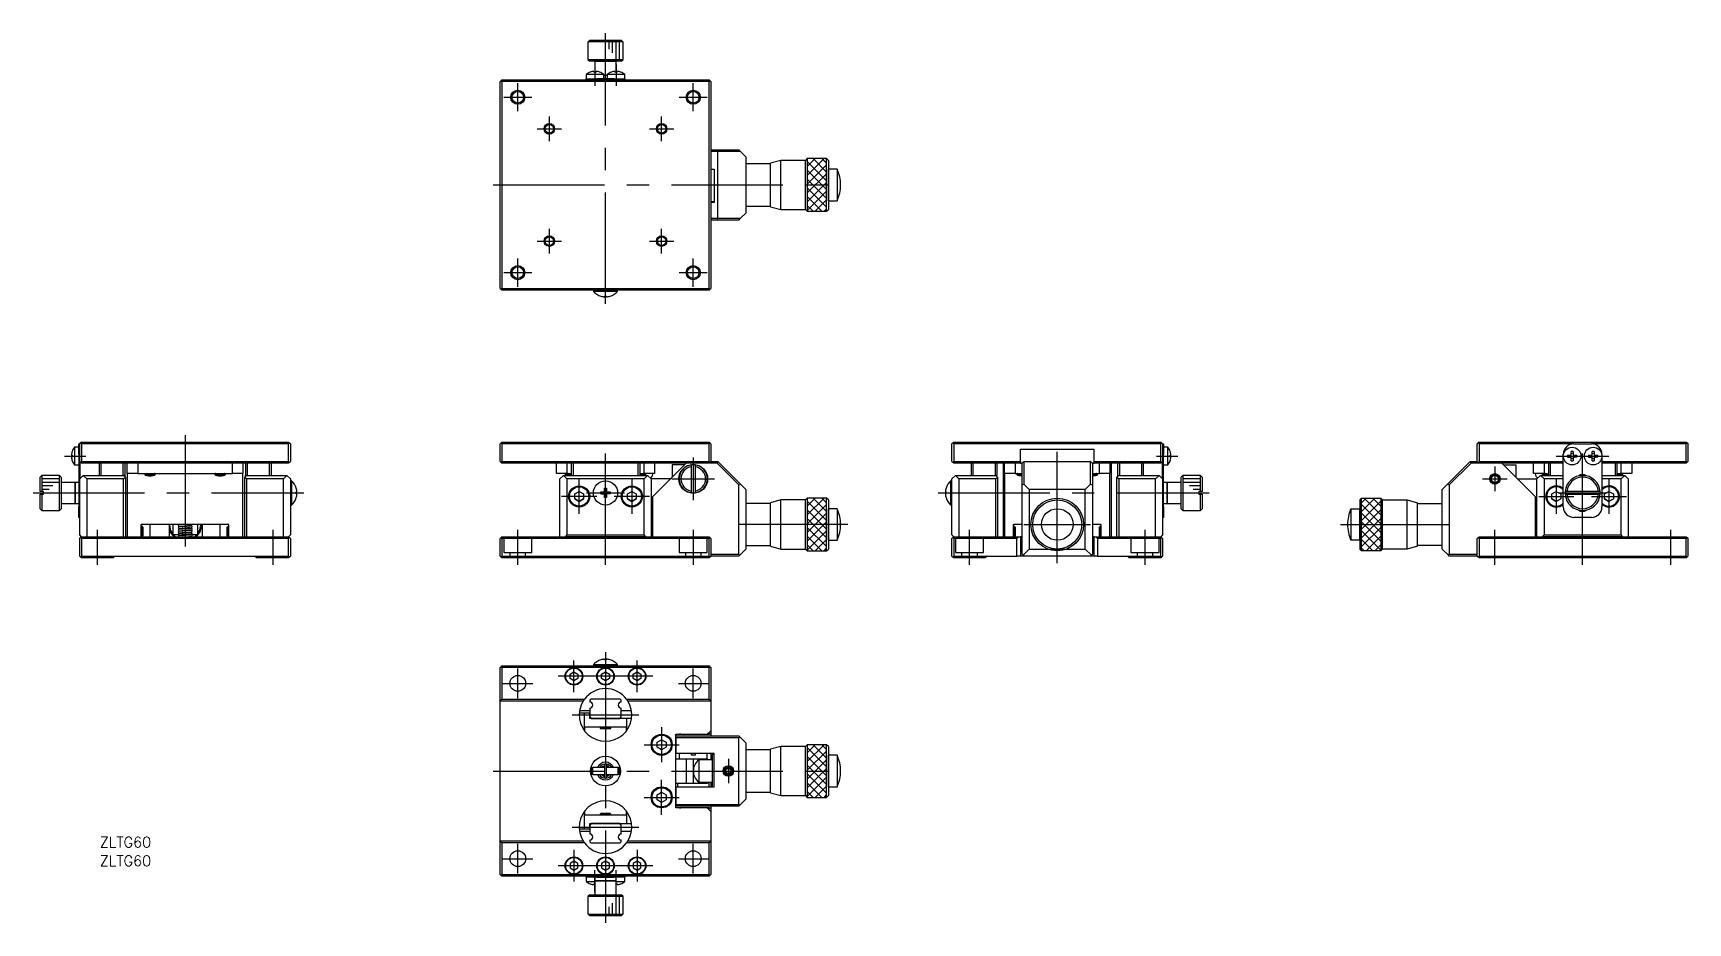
# Model space of a CAD drawing. Extents: x -163 to 308, y -123 to 131.
import ezdxf

# ---------------------------------------------------------------- set-up
doc = ezdxf.new("R2010")
doc.units = 0
doc.linetypes.add('CENTER', pattern=[50.8, 31.75, -6.35, 6.35, -6.35])
doc.linetypes.add('DASHED', pattern=[19.05, 12.7, -6.35])
doc.layers.get('0').update_dxf_attribs({"linetype": 'CONTINUOUS'})
doc.layers.add('CENTER', color=1, linetype='CENTER')
doc.styles.get("Standard").update_dxf_attribs({"font": 'txt.shx', "height": 3, "bigfont": 'bigfont.shx'})

msp = doc.modelspace()

# ---------------------------------------------------------------- texts
at = {"color": 7, "linetype": 'CONTINUOUS'}
for p in [(-144.11, -101.05), (-144.11, -106.4)]:
    msp.add_text('ZLTG60', height=3, dxfattribs=at).set_placement(p)

# ---------------------------------------------------------------- linework, layer by layer
at = {"color": 7, "linetype": 'CONTINUOUS'}
for p, q in [((-5, 128.09), (-4.98, 128.09)), ((-5, 128.09), (-5, 123.59)), ((-4.98, 128.59), (-4.48, 129.09)), ((4.98, 128.59), (-4.98, 128.59)), ((-4.98, 128.09), (-4.98, 128.59)), ((-4.48, 129.09), (4.48, 129.09)), ((1, 126.5), (1, 128.59)), ((2, 125.5), (2, 128.59)), ((3, 123.59), (3, 128.59)), ((4, 123.59), (4, 128.5)), ((4.48, 129.09), (4.98, 128.59)), ((4.98, 128.59), (4.98, 128.09)), ((4.98, 128.09), (5, 128.09)), ((5, 123.59), (5, 128.09)), ((-5, 123.59), (5, 123.59)), ((-5, 123.59), (-4.5, 123.09)), ((4.5, 123.09), (-4.5, 123.09)), ((-3, 123.09), (-4.5, 123.09)), ((-3, 123.09), (-3, 119.96)), ((3, 123.09), (-3, 123.09)), ((-3, 123.09), (3, 123.09)), ((3, 119.96), (3, 123.09)), ((4.5, 123.09), (3, 123.09)), ((4.5, 123.09), (5, 123.59)), ((-0.5, 119.32), (-5.5, 119.32)), ((-5.5, 119.32), (-5.5, 118.09)), ((-5.5, 118.09), (-2.5, 118.09)), ((-5.5, 117.79), (-5.5, 118.09)), ((-4.32, 119.96), (-4.35, 119.96)), ((-4.32, 119.96), (-4.35, 119.96)), ((-3.3, 119.96), (-3.3, 120.17)), ((-2.7, 119.96), (-3.3, 119.96)), ((-2.7, 120.17), (-2.7, 119.96)), ((2.5, 118.09), (-2.5, 118.09)), ((-1.65, 119.96), (-1.68, 119.96)), ((-1.65, 119.96), (-1.68, 119.96)), ((-0.5, 118.09), (-0.5, 119.32)), ((-0.5, 119.09), (0.5, 119.09)), ((0.5, 119.09), (-0.5, 119.09)), ((5.5, 119.32), (0.5, 119.32)), ((0.5, 119.32), (0.5, 118.09)), ((1.68, 119.96), (1.65, 119.96)), ((1.68, 119.96), (1.65, 119.96)), ((2.5, 118.09), (5.5, 118.09)), ((2.7, 119.96), (2.7, 120.17)), ((3.3, 119.96), (2.7, 119.96)), ((3.3, 120.17), (3.3, 119.96)), ((4.35, 119.96), (4.32, 119.96)), ((4.35, 119.96), (4.32, 119.96)), ((5.5, 118.09), (5.5, 119.32)), ((5.5, 118.09), (5.5, 117.79)), ((-29.75, 117.54), (-30, 117.29)), ((-30, 58.29), (-30, 117.29)), ((-29.5, 117.79), (-29.75, 117.54)), ((-29.5, 117.29), (-29.75, 117.54)), ((-29.5, 117.79), (-2.5, 117.79)), ((-29.5, 117.29), (-29.5, 58.29)), ((29.5, 117.29), (-29.5, 117.29)), ((2.5, 117.79), (-2.5, 117.79)), ((-2.5, 117.79), (2.5, 117.79)), ((2.5, 117.79), (29.5, 117.79)), ((29.75, 117.54), (29.5, 117.79)), ((29.5, 117.29), (29.75, 117.54)), ((29.5, 58.29), (29.5, 117.29)), ((30, 117.29), (29.75, 117.54)), ((30, 117.29), (30, 58.29)), ((30, 97.79), (31.79, 97.79)), ((32, 97.29), (30, 97.29)), ((31.79, 97.79), (38, 97.79)), ((32, 97.29), (31.79, 97.79)), ((32, 78.29), (32, 97.29)), ((38.5, 97.29), (32, 97.29)), ((38.5, 97.29), (38, 97.79)), ((40, 95.79), (38.5, 97.29)), ((40, 95.79), (40, 79.79)), ((50, 94.79), (47, 93.99)), ((50, 80.79), (50, 94.79)), ((57, 94.79), (50, 94.79)), ((57.5, 95.29), (57, 94.79)), ((57, 80.79), (57, 94.79)), ((57.5, 95.29), (57.5, 80.29)), ((63, 95.29), (57.5, 95.29)), ((57.5, 90.51), (62.28, 95.29)), ((57.5, 93.01), (59.78, 95.29)), ((57.5, 94.47), (63, 88.97)), ((59.18, 95.29), (63, 91.47)), ((61.68, 95.29), (63, 93.97)), ((63, 80.29), (63, 95.29)), ((63.5, 94.79), (63, 95.29)), ((63.5, 94.79), (63.5, 80.79)), ((63.5, 94.79), (63.5, 92.29)), ((30, 92.29), (31, 92.29)), ((31, 92.29), (31, 82.79)), ((47, 93.79), (40, 93.79)), ((47, 81.59), (47, 93.99)), ((57.5, 88.01), (63, 93.51)), ((57.5, 91.97), (63, 86.47)), ((57.5, 85.51), (63, 91.01)), ((63.5, 92.29), (63.5, 83.29)), ((63.5, 83.29), (63.5, 92.29)), ((66, 92.29), (63.5, 92.29)), ((66, 92.29), (66, 87.79)), ((57.5, 89.47), (63, 83.97)), ((57.5, 83.01), (63, 88.51)), ((57.5, 86.97), (63, 81.47)), ((57.5, 80.51), (63, 86.01)), ((66, 87.79), (66, 83.29)), ((30, 83.04), (31, 83.04)), ((31, 82.79), (30, 82.79)), ((40, 81.79), (47, 81.79)), ((47, 81.59), (50, 80.79)), ((50, 80.79), (57, 80.79)), ((57, 80.79), (57.5, 80.29)), ((57.5, 84.47), (61.68, 80.29)), ((57.5, 81.97), (59.18, 80.29)), ((57.5, 80.29), (63, 80.29)), ((59.78, 80.29), (63, 83.51)), ((62.28, 80.29), (63, 81.01)), ((63, 80.29), (63.5, 80.79)), ((63.5, 83.29), (63.5, 80.79)), ((63.5, 83.29), (66, 83.29)), ((30, 78.29), (32, 78.29)), ((31.79, 77.79), (30, 77.79)), ((31.79, 77.79), (32, 78.29)), ((38, 77.79), (31.79, 77.79)), ((32, 78.29), (38.5, 78.29)), ((38, 77.79), (38.5, 78.29)), ((38.5, 78.29), (40, 79.79)), ((-30, 58.29), (-29.75, 58.04)), ((-29.5, 58.29), (-29.75, 58.04)), ((-29.75, 58.04), (-29.5, 57.79)), ((-29.5, 58.29), (29.5, 58.29)), ((29.5, 57.79), (-29.5, 57.79)), ((-3.45, 57.79), (-3.45, 57.45)), ((3.45, 57.45), (-3.45, 57.45)), ((3.45, 57.45), (3.45, 57.79)), ((29.75, 58.04), (29.5, 58.29)), ((29.5, 57.79), (29.75, 58.04)), ((29.75, 58.04), (30, 58.29)), ((-1.35, 56.1), (-1.35, 56.1)), ((-0.26, 56.1), (0.26, 56.1)), ((-0.26, 55.91), (-0.26, 56.1)), ((0.26, 56.1), (0.26, 55.91)), ((1.35, 56.1), (1.35, 56.1)), ((-149.79, 14), (-149.54, 14.25)), ((-149.29, 14.5), (-149.54, 14.25)), ((-149.54, 14.25), (-149.29, 14)), ((-149.29, 14.5), (-90.29, 14.5)), ((-90.29, 14.5), (-90.04, 14.25)), ((-90.29, 14), (-90.04, 14.25)), ((-90.04, 14.25), (-89.79, 14)), ((-30, 14), (-29.75, 14.25)), ((-29.5, 14.5), (-29.75, 14.25)), ((-29.75, 14.25), (-29.5, 14)), ((-29.5, 14.5), (29.5, 14.5)), ((29.75, 14.25), (29.5, 14.5)), ((29.5, 14), (29.75, 14.25)), ((29.75, 14.25), (30, 14)), ((98.71, 14), (98.96, 14.25)), ((98.96, 14.25), (99.21, 14.5)), ((98.96, 14.25), (99.21, 14)), ((99.21, 14.5), (158.21, 14.5)), ((158.21, 14.5), (158.46, 14.25)), ((158.21, 14), (158.46, 14.25)), ((158.46, 14.25), (158.71, 14)), ((248.4, 14), (248.65, 14.25)), ((248.9, 14.5), (248.65, 14.25)), ((248.65, 14.25), (248.9, 14)), ((248.9, 14.5), (307.9, 14.5)), ((307.9, 14.5), (308.15, 14.25)), ((307.9, 14), (308.15, 14.25)), ((308.15, 14.25), (308.4, 14)), ((-152.17, 10.8), (-151.96, 10.8)), ((-151.96, 10.2), (-152.17, 10.2)), ((-151.96, 11.85), (-151.96, 11.82)), ((-151.96, 10.8), (-151.96, 10.2)), ((-150.09, 13), (-151.32, 13)), ((-151.32, 13), (-151.32, 8)), ((-150.09, 11), (-150.09, 14)), ((-150.09, 14), (-149.79, 14)), ((-150.09, 11), (-150.09, 10.5)), ((-150.09, 11), (-150.09, 10.5)), ((-150.09, 10.5), (-150.09, -4)), ((-149.79, 9), (-149.79, 14)), ((-90.29, 14), (-149.29, 14)), ((-149.29, 14), (-149.29, 9)), ((-90.29, 9), (-90.29, 14)), ((-89.79, 14), (-89.79, 9)), ((-30, 9), (-30, 14)), ((29.5, 14), (-29.5, 14)), ((-29.5, 14), (-29.5, 9)), ((29.5, 9), (29.5, 14)), ((30, 14), (30, 9)), ((98.71, 9), (98.71, 14)), ((158.21, 14), (99.21, 14)), ((99.21, 14), (99.21, 9)), ((118.21, 12.5), (139.21, 12.5)), ((118.21, 9), (118.21, 12.5)), ((139.21, 9), (139.21, 12.5)), ((158.21, 9), (158.21, 14)), ((158.71, 14), (158.71, 9)), ((158.71, 14), (159.01, 14)), ((159.01, 14), (159.01, 11)), ((160.23, 13), (159.01, 13)), ((159.01, 10.5), (159.01, 11)), ((159.01, 10.5), (159.01, 11)), ((159.01, -4), (159.01, 10.5)), ((160.23, 10.5), (160.23, 13)), ((160.23, 8), (160.23, 10.5)), ((160.87, 11.82), (160.87, 11.85)), ((160.87, 10.8), (161.08, 10.8)), ((160.87, 10.2), (160.87, 10.8)), ((161.08, 10.2), (160.87, 10.2)), ((248.4, 9), (248.4, 14)), ((275.9, 14), (248.9, 14)), ((248.9, 14), (248.9, 9)), ((272.9, 10.5), (272.9, 11)), ((272.9, -4), (272.9, 10.5)), ((274.08, 10.8), (275.1, 10.8)), ((275.1, 10.2), (274.08, 10.2)), ((274.08, 10.2), (274.75, 10.2)), ((274.75, 10.2), (275.1, 10.2)), ((275.1, 10.8), (275.1, 11.82)), ((275.1, 9.18), (275.1, 10.2)), ((275.7, 11.82), (275.7, 10.8)), ((275.7, 10.8), (276.71, 10.8)), ((275.7, 10.2), (275.7, 9.18)), ((276.71, 10.2), (275.7, 10.2)), ((275.7, 10.2), (276.04, 10.2)), ((275.9, 14), (280.9, 14)), ((276.71, 10.2), (276.04, 10.2)), ((280.08, 10.8), (281.1, 10.8)), ((281.1, 10.2), (280.08, 10.2)), ((280.08, 10.2), (280.75, 10.2)), ((280.75, 10.2), (281.1, 10.2)), ((307.9, 14), (280.9, 14)), ((281.1, 10.8), (281.1, 11.82)), ((281.1, 9.18), (281.1, 10.2)), ((281.7, 11.82), (281.7, 10.8)), ((281.7, 10.8), (282.71, 10.8)), ((281.7, 10.2), (281.7, 9.18)), ((281.7, 10.2), (282.04, 10.2)), ((282.71, 10.2), (281.7, 10.2)), ((282.71, 10.2), (282.04, 10.2)), ((283.9, 11), (283.9, 10.5)), ((283.9, 10.5), (283.9, -4)), ((307.9, 9), (307.9, 14)), ((308.4, 14), (308.4, 9)), ((-160.59, 5), (-161.09, 4.5)), ((-155.59, 5), (-160.59, 5)), ((-160.59, 5), (-160.59, 0.4)), ((-155.09, 4.5), (-155.59, 5)), ((-155.59, 0), (-155.59, 5)), ((-151.96, 9.18), (-151.96, 9.15)), ((-151.32, 8), (-150.09, 8)), ((-149.79, 9), (-149.79, 4)), ((-149.79, 9), (-149.54, 8.75)), ((-149.79, 4), (-148.79, 5)), ((-149.54, 8.75), (-149.29, 9)), ((-149.29, 8.5), (-149.54, 8.75)), ((-149.29, 9), (-90.29, 9)), ((-146.79, 8.5), (-149.29, 8.5)), ((-148.79, 5), (-137.29, 5)), ((-147.79, 4), (-148.79, 5)), ((-142.79, 8.5), (-146.79, 8.5)), ((-144.29, 8.5), (-144.29, 5)), ((-143.79, 8.5), (-143.79, 5)), ((-131.29, 8.5), (-142.79, 8.5)), ((-137.49, 8.5), (-137.49, 5)), ((-136.79, 4.5), (-137.29, 5)), ((-136.99, 4.95), (-137.24, 4.95)), ((-136.99, 8.5), (-136.99, 4.95)), ((-136.99, 4.95), (-136.99, 4.7)), ((-136.29, 5.5), (-136.29, 8.5)), ((-136.29, 5.5), (-136.29, 0.5)), ((-133.29, 5.5), (-136.29, 5.5)), ((-133.29, 8.5), (-133.29, 5.5)), ((-133.29, 5.5), (-106.29, 5.5)), ((-128.29, 8.5), (-131.29, 8.5)), ((-131.29, 5.4), (-131.29, 5.25)), ((-131.29, 5.25), (-131.04, 5)), ((-131.29, 5.25), (-131.18, 5.25)), ((-131.18, 5.25), (-128.4, 5.25)), ((-129.79, 5), (-131.04, 5)), ((-128.54, 5), (-129.79, 5)), ((-128.54, 5), (-128.29, 5.25)), ((-128.4, 5.25), (-128.29, 5.25)), ((-111.29, 8.5), (-128.29, 8.5)), ((-128.29, 5.25), (-128.29, 5.4)), ((-108.29, 8.5), (-111.29, 8.5)), ((-111.29, 5.4), (-111.29, 5.25)), ((-111.29, 5.25), (-111.04, 5)), ((-111.29, 5.25), (-111.18, 5.25)), ((-111.18, 5.25), (-108.4, 5.25)), ((-109.79, 5), (-111.04, 5)), ((-108.54, 5), (-109.79, 5)), ((-108.54, 5), (-108.29, 5.25)), ((-108.4, 5.25), (-108.29, 5.25)), ((-96.79, 8.5), (-108.29, 8.5)), ((-108.29, 5.25), (-108.29, 5.4)), ((-106.29, 5.5), (-106.29, 8.5)), ((-103.29, 5.5), (-106.29, 5.5)), ((-103.29, 8.5), (-103.29, 5.5)), ((-103.29, 0.5), (-103.29, 5.5)), ((-102.29, 5), (-102.79, 4.5)), ((-102.59, 8.5), (-102.59, 4.95)), ((-102.59, 4.7), (-102.59, 4.95)), ((-102.59, 4.95), (-102.34, 4.95)), ((-102.29, 5), (-90.79, 5)), ((-102.1, 8.5), (-102.1, 5)), ((-92.79, 8.5), (-96.79, 8.5)), ((-95.79, 8.5), (-95.79, 5)), ((-95.29, 8.5), (-95.29, 5)), ((-90.29, 8.5), (-92.79, 8.5)), ((-90.79, 5), (-91.79, 4)), ((-90.79, 5), (-89.79, 4)), ((-90.29, 9), (-90.04, 8.75)), ((-90.04, 8.75), (-90.29, 8.5)), ((-90.04, 8.75), (-89.79, 9)), ((-30, 9), (-29.75, 8.75)), ((-29.75, 8.75), (-29.5, 9)), ((-29.75, 8.75), (-29.5, 8.5)), ((-29.5, 9), (29.5, 9)), ((-27, 8.5), (-29.5, 8.5)), ((-23, 8.5), (-27, 8.5)), ((23, 8.5), (-23, 8.5)), ((-14, 5.5), (-14, 8.5)), ((-11, 5.5), (-14, 5.5)), ((-12, 5), (-13, 4)), ((-12, 5), (-11, 4)), ((-12, 5), (-11.25, 5)), ((-11.5, 5.5), (-11.5, 5.25)), ((-11.5, 5.25), (-11.25, 5)), ((-11.5, 5.25), (-9.75, 5.25)), ((-11.25, 5), (-8.75, 5)), ((-11, 8.5), (-11, 5.5)), ((-9.75, 8.5), (-9.75, 5)), ((-9.25, 8.5), (-9.25, 5)), ((-8.75, 5), (8.75, 5)), ((8.75, 5), (11.25, 5)), ((9.25, 8.5), (9.25, 5)), ((9.75, 8.5), (9.75, 5)), ((9.75, 5.25), (11.5, 5.25)), ((11, 5.5), (11, 8.5)), ((14, 5.5), (11, 5.5)), ((11, 4), (12, 5)), ((11.25, 5), (11.5, 5.25)), ((11.25, 5), (12, 5)), ((11.5, 5.25), (11.5, 5.5)), ((13, 4), (12, 5)), ((23, 8.5), (13.5, -1)), ((14, 8.5), (14, 5.5)), ((19, 8), (19, 4.5)), ((22.5, 8), (19, 8)), ((27, 8.5), (23, 8.5)), ((24.5, 7.46), (24.5, 7.97)), ((24.5, 0.54), (24.5, 7.46)), ((25.5, 7.97), (25.5, 7.46)), ((25.5, 7.46), (25.5, 0.54)), ((29.5, 8.5), (27, 8.5)), ((29.5, 9), (29.75, 8.75)), ((29.75, 8.75), (29.5, 8.5)), ((31.79, 8.5), (29.5, 8.5)), ((29.75, 8.75), (30, 9)), ((30, 9), (32, 9)), ((31.79, 8.5), (32, 9)), ((38, 2.29), (31.79, 8.5)), ((32, 9), (38.5, 2.5)), ((98.71, 9), (98.96, 8.75)), ((98.71, 4), (99.71, 5)), ((98.96, 8.75), (99.21, 9)), ((98.96, 8.75), (99.21, 8.5)), ((99.21, 9), (118.21, 9)), ((101.71, 8.5), (99.21, 8.5)), ((99.71, 5), (111.21, 5)), ((100.71, 4), (99.71, 5)), ((105.71, 8.5), (101.71, 8.5)), ((104.21, 8.5), (104.21, 5)), ((104.7, 8.5), (104.7, 5)), ((118.21, 8.5), (105.71, 8.5)), ((111.01, 8.5), (111.01, 5)), ((111.71, 4.5), (111.21, 5)), ((111.26, 4.95), (111.51, 4.95)), ((111.51, 8.5), (111.51, 4.95)), ((111.51, 4.7), (111.51, 4.95)), ((113.28, 8.5), (113.28, -12.5)), ((113.71, 5.5), (113.71, 8.5)), ((113.71, 5.5), (113.71, 0.5)), ((116.71, 5.5), (113.71, 5.5)), ((116.71, 8.5), (116.71, 5.5)), ((116.71, 5.5), (118.71, 5.5)), ((117.21, 5.4), (117.21, 5.25)), ((117.21, 5.25), (117.46, 5)), ((117.21, 5.25), (117.31, 5.25)), ((117.31, 5.25), (118.71, 5.25)), ((118.71, 5), (117.46, 5)), ((117.78, 5), (118.71, 4.83)), ((118.21, 9), (118.21, 8.5)), ((118.21, 8.5), (118.71, 8.5)), ((118.71, 8.5), (119.21, 9)), ((118.71, 2.29), (118.71, 8.5)), ((119.21, 9), (138.21, 9)), ((119.21, 9), (119.21, 2.5)), ((138.21, 2.5), (138.21, 9)), ((138.21, 9), (138.71, 8.5)), ((138.71, 8.5), (138.71, 2.29)), ((138.71, 8.5), (139.21, 8.5)), ((138.71, 5.5), (140.71, 5.5)), ((138.71, 5.25), (140.1, 5.25)), ((139.96, 5), (138.71, 5)), ((138.71, 4.83), (139.4, 4.93)), ((139.21, 9), (158.21, 9)), ((139.21, 8.5), (139.21, 9)), ((151.71, 8.5), (139.21, 8.5)), ((139.4, 4.93), (139.63, 5)), ((139.96, 5), (140.21, 5.25)), ((140.1, 5.25), (140.21, 5.25)), ((140.21, 5.25), (140.21, 5.4)), ((140.71, 5.5), (140.71, 8.5)), ((143.71, 5.5), (140.71, 5.5)), ((143.71, 8.5), (143.71, 5.5)), ((143.71, 0.5), (143.71, 5.5)), ((144.13, -12.5), (144.13, 8.5)), ((146.21, 5), (145.71, 4.5)), ((145.91, 8.5), (145.91, 4.95)), ((146.16, 4.95), (145.91, 4.95)), ((145.91, 4.95), (145.91, 4.7)), ((146.21, 5), (157.71, 5)), ((146.4, 8.5), (146.4, 5)), ((155.71, 8.5), (151.71, 8.5)), ((152.71, 8.5), (152.71, 5)), ((153.21, 8.5), (153.21, 5)), ((158.21, 8.5), (155.71, 8.5)), ((157.71, 5), (156.71, 4)), ((157.71, 5), (158.71, 4)), ((158.21, 9), (158.46, 8.75)), ((158.46, 8.75), (158.21, 8.5)), ((158.46, 8.75), (158.71, 9)), ((158.71, 4), (158.71, 9)), ((159.01, 8), (160.23, 8)), ((160.87, 9.15), (160.87, 9.18)), ((164.51, 5), (164.01, 4.5)), ((164.51, 5), (164.51, -5)), ((169.51, 5), (164.51, 5)), ((170.01, 4.5), (169.51, 5)), ((169.51, 0.4), (169.51, 5)), ((239.9, 2.5), (246.4, 9)), ((246.6, 8.5), (240.4, 2.29)), ((246.4, 9), (246.6, 8.5)), ((246.4, 9), (248.4, 9)), ((248.9, 8.5), (246.6, 8.5)), ((248.4, 9), (248.65, 8.75)), ((248.65, 8.75), (248.9, 9)), ((248.65, 8.75), (248.9, 8.5)), ((248.9, 9), (272.9, 9)), ((251.4, 8.5), (248.9, 8.5)), ((255.4, 8.5), (251.4, 8.5)), ((272.9, 8.5), (255.4, 8.5)), ((264.9, -1), (255.4, 8.5)), ((255.9, 8), (259.4, 8)), ((259.4, 8), (259.4, 4.5)), ((264.4, 5.5), (264.4, 8.5)), ((267.4, 5.5), (264.4, 5.5)), ((266.4, 5), (265.4, 4)), ((266.4, 5), (267.15, 5)), ((266.4, 5), (267.4, 4)), ((266.9, 5.5), (266.9, 5.25)), ((266.9, 5.25), (267.15, 5)), ((266.9, 5.25), (268.65, 5.25)), ((267.15, 5), (269.65, 5)), ((267.4, 8.5), (267.4, 5.5)), ((268.65, 8.5), (268.65, 5)), ((269.14, 8.5), (269.14, 5)), ((269.65, 5), (272.9, 5)), ((277.49, 5), (278.4, 5)), ((278.4, 5), (279.3, 5)), ((283.9, 9), (307.9, 9)), ((301.4, 8.5), (283.9, 8.5)), ((283.9, 5), (287.15, 5)), ((287.15, 5), (289.65, 5)), ((287.65, 8.5), (287.65, 5)), ((288.15, 8.5), (288.15, 5)), ((288.15, 5.25), (289.9, 5.25)), ((289.4, 5.5), (289.4, 8.5)), ((292.4, 5.5), (289.4, 5.5)), ((289.4, 4), (290.4, 5)), ((289.65, 5), (289.9, 5.25)), ((289.65, 5), (290.4, 5)), ((289.9, 5.25), (289.9, 5.5)), ((291.4, 4), (290.4, 5)), ((292.4, 8.5), (292.4, 5.5)), ((305.4, 8.5), (301.4, 8.5)), ((307.9, 8.5), (305.4, 8.5)), ((307.9, 9), (308.15, 8.75)), ((307.9, 8.5), (308.15, 8.75)), ((308.15, 8.75), (308.4, 9)), ((-161.09, 0.4), (-161.09, 4.5)), ((-160.59, 0.4), (-161.09, 0.4)), ((-155.59, 4), (-160.59, 4)), ((-155.59, 3), (-160.59, 3)), ((-157.5, 2), (-160.59, 2)), ((-158.5, 1), (-160.59, 1)), ((-160.09, 0.4), (-160.59, 0.4)), ((-160.09, -0.4), (-160.09, 0.4)), ((-155.59, -5), (-155.59, 0)), ((-155.09, 4.5), (-155.09, 0)), ((-151.09, 3), (-155.09, 3)), ((-155.09, 0), (-155.09, -4.5)), ((-150.09, 3), (-151.09, 3)), ((-151.09, 0), (-151.09, 3)), ((-151.09, 3), (-151.09, 0)), ((-151.09, -3), (-151.09, 0)), ((-151.09, 0), (-151.09, -3)), ((-149.79, -12), (-149.79, 4)), ((-137.29, 4), (-147.79, 4)), ((-147.79, 4), (-147.79, -12.5)), ((-137.29, 4), (-136.79, 4.5)), ((-137.29, -12.5), (-137.29, 4)), ((-136.79, 4.5), (-136.79, -12.5)), ((-136.29, 0.5), (-136.29, -12.5)), ((-103.29, -12.5), (-103.29, 0.5)), ((-102.79, -12.5), (-102.79, 4.5)), ((-102.79, 4.5), (-102.29, 4)), ((-91.79, 4), (-102.29, 4)), ((-102.29, 4), (-102.29, -12.5)), ((-91.79, -12.5), (-91.79, 4)), ((-89.79, 4), (-89.79, -12)), ((-89.45, 3.45), (-89.79, 3.45)), ((-89.45, 3.45), (-89.45, 0)), ((-89.45, 0), (-89.45, -3.45)), ((-88.1, 1.35), (-88.1, 1.35)), ((-88.1, 0.26), (-87.91, 0.26)), ((-88.1, -0.26), (-88.1, 0.26)), ((-13, -12.5), (-13, 4)), ((11, 4), (-11, 4)), ((-11, 4), (-11, -12)), ((-8.75, -0.28), (-7.5, 0.44)), ((-7.5, 0.44), (-6.25, -0.28)), ((-1.35, -0.26), (-1.35, 0.26)), ((-1.35, 0.26), (-0.26, 0.26)), ((-0.52, -0.26), (-0.52, 0.26)), ((-0.26, 1.35), (0.26, 1.35)), ((-0.26, 0.26), (-0.26, 1.35)), ((-0.26, 0.52), (0.26, 0.52)), ((0.26, 1.35), (0.26, 0.26)), ((0.26, 0.26), (1.35, 0.26)), ((0.52, 0.26), (0.52, -0.26)), ((1.35, 0.26), (1.35, -0.26)), ((6.25, -0.28), (7.5, 0.44)), ((7.5, 0.44), (8.75, -0.28)), ((11, -12), (11, 4)), ((13, 4), (13, -12.5)), ((18.5, 4), (13, 4)), ((24.5, 0.03), (24.5, 0.54)), ((25.5, 0.54), (25.5, 0.03)), ((38, 2.29), (38.5, 2.5)), ((38, -17.5), (38, 2.29)), ((38.5, 2.5), (40, 1)), ((40, 1), (40, -16)), ((96.82, 0.26), (97.01, 0.26)), ((97.01, 1.35), (97.01, 1.35)), ((97.01, 0.26), (97.01, -0.26)), ((98.36, -3.45), (98.36, 3.45)), ((98.71, 3.45), (98.36, 3.45)), ((98.71, -12), (98.71, 4)), ((111.21, 4), (100.71, 4)), ((100.71, 4), (100.71, -12.5)), ((111.21, 4), (111.71, 4.5)), ((111.21, -12.5), (111.21, 4)), ((111.71, 4.5), (111.71, -12.5)), ((113.71, 0.5), (113.71, -12.5)), ((118.71, 2.29), (119.21, 2.5)), ((118.71, -17.5), (118.71, 2.29)), ((119.21, 2.5), (120.71, 1)), ((120.71, 1), (120.71, -16)), ((136.71, 1), (120.71, 1)), ((136.71, 1), (138.21, 2.5)), ((136.71, -16), (136.71, 1)), ((138.21, 2.5), (138.71, 2.29)), ((138.71, 2.29), (138.71, -17.5)), ((143.71, -12.5), (143.71, 0.5)), ((145.71, -12.5), (145.71, 4.5)), ((145.71, 4.5), (146.21, 4)), ((156.71, 4), (146.21, 4)), ((146.21, 4), (146.21, -12.5)), ((156.71, -12.5), (156.71, 4)), ((158.71, 4), (158.71, -12)), ((160.01, 3), (159.01, 3)), ((164.01, 3), (160.01, 3)), ((160.01, 3), (160.01, -3)), ((160.01, -3), (160.01, 3)), ((164.01, -4.5), (164.01, 4.5)), ((169.51, 4), (164.51, 4)), ((169.51, 3), (164.51, 3)), ((169.41, 2), (166.41, 2)), ((169.51, 1), (167.41, 1)), ((169.51, 0.4), (169.01, 0.4)), ((169.01, 0.4), (169.01, -0.4)), ((170.01, 0.4), (169.51, 0.4)), ((170.01, 4.5), (170.01, 0.4)), ((238.4, 1), (239.9, 2.5)), ((238.4, -16), (238.4, 1)), ((239.9, 2.5), (240.4, 2.29)), ((240.4, 2.29), (240.4, -17.5)), ((259.9, 4), (265.4, 4)), ((265.4, -12.5), (265.4, 4)), ((267.4, 4), (267.4, -12)), ((272.9, 4), (267.4, 4)), ((269.65, -0.28), (270.9, 0.44)), ((270.9, 0.44), (272.15, -0.28)), ((273.91, 0.4), (273.41, 0.4)), ((282.88, 0.4), (273.91, 0.4)), ((283.38, 0.4), (282.88, 0.4)), ((289.4, 4), (283.9, 4)), ((284.65, -0.28), (285.9, 0.44)), ((285.9, 0.44), (287.15, -0.28)), ((289.4, -12), (289.4, 4)), ((291.4, 4), (291.4, -12.5)), ((-161.09, -4.5), (-161.09, -0.4)), ((-161.09, -0.4), (-160.59, -0.4)), ((-161.09, -4.5), (-160.59, -5)), ((-160.59, -0.4), (-160.59, -5)), ((-160.59, -0.4), (-160.09, -0.4)), ((-155.59, -5), (-155.09, -4.5)), ((-155.09, -3), (-151.09, -3)), ((-151.09, -3), (-150.09, -3)), ((-150.09, -7), (-150.09, -4)), ((-89.79, -3.45), (-89.45, -3.45)), ((-87.91, -0.26), (-88.1, -0.26)), ((-88.1, -1.35), (-88.1, -1.35)), ((-8.75, -1.72), (-8.75, -0.28)), ((-7.5, -2.44), (-8.75, -1.72)), ((-8.75, -1.72), (-7.5, -2.44)), ((-6.25, -1.72), (-7.5, -2.44)), ((-7.5, -2.44), (-6.25, -1.72)), ((-6.25, -0.28), (-6.25, -1.72)), ((-0.26, -0.26), (-1.35, -0.26)), ((-1.35, -0.26), (-0.52, -0.26)), ((-0.26, -0.26), (-0.52, -0.26)), ((-0.26, -1.35), (-0.26, -0.26)), ((0.26, -0.52), (-0.26, -0.52)), ((0.26, -1.35), (-0.26, -1.35)), ((0.26, -0.26), (0.26, -1.35)), ((1.35, -0.26), (0.26, -0.26)), ((0.52, -0.26), (0.26, -0.26)), ((1.35, -0.26), (0.52, -0.26)), ((6.25, -1.72), (6.25, -0.28)), ((7.5, -2.44), (6.25, -1.72)), ((6.25, -1.72), (7.5, -2.44)), ((8.75, -1.72), (7.5, -2.44)), ((7.5, -2.44), (8.75, -1.72)), ((8.75, -0.28), (8.75, -1.72)), ((13, -2), (13.5, -2.5)), ((13.5, -12.5), (13.5, -1)), ((47, -3), (40, -3)), ((50, -2), (47, -2.8)), ((47, -15.2), (47, -2.8)), ((50, -16), (50, -2)), ((57, -2), (50, -2)), ((57.5, -1.5), (57, -2)), ((57, -16), (57, -2)), ((57.5, -1.5), (57.5, -16.5)), ((63, -1.5), (57.5, -1.5)), ((57.5, -6.28), (62.28, -1.5)), ((57.5, -3.78), (59.78, -1.5)), ((57.5, -2.32), (63, -7.82)), ((57.5, -8.78), (63, -3.28)), ((59.18, -1.5), (63, -5.32)), ((61.68, -1.5), (63, -2.82)), ((63, -16.5), (63, -1.5)), ((63.5, -2), (63, -1.5)), ((63.5, -2), (63.5, -16)), ((63.5, -2), (63.5, -4.5)), ((63.5, -4.5), (63.5, -13.5)), ((63.5, -13.5), (63.5, -4.5)), ((66, -4.5), (63.5, -4.5)), ((66, -4.5), (66, -9)), ((97.01, -0.26), (96.82, -0.26)), ((97.01, -1.35), (97.01, -1.35)), ((98.36, -3.45), (98.71, -3.45)), ((159.01, -3), (160.01, -3)), ((159.01, -4), (159.01, -7)), ((160.01, -3), (164.01, -3)), ((164.01, -4.5), (164.51, -5)), ((169.01, -0.4), (169.51, -0.4)), ((169.51, -5), (169.51, -0.4)), ((169.51, -0.4), (170.01, -0.4)), ((169.51, -5), (170.01, -4.5)), ((170.01, -0.4), (170.01, -4.5)), ((212.4, -4.5), (212.4, -9)), ((212.4, -4.5), (214.9, -4.5)), ((214.9, -2), (215.4, -1.5)), ((214.9, -2), (214.9, -16)), ((214.9, -2), (214.9, -4.5)), ((214.9, -4.5), (214.9, -13.5)), ((214.9, -13.5), (214.9, -4.5)), ((215.4, -16.5), (215.4, -1.5)), ((216.72, -1.5), (215.4, -2.82)), ((219.22, -1.5), (215.4, -5.32)), ((215.4, -1.5), (220.9, -1.5)), ((220.9, -2.32), (215.4, -7.82)), ((220.9, -8.78), (215.4, -3.28)), ((220.9, -6.28), (216.11, -1.5)), ((220.9, -3.78), (218.61, -1.5)), ((220.9, -1.5), (220.9, -16.5)), ((220.9, -1.5), (221.4, -2)), ((221.4, -16), (221.4, -2)), ((221.4, -2), (228.4, -2)), ((228.4, -16), (228.4, -2)), ((228.4, -2), (231.4, -2.8)), ((231.4, -15.2), (231.4, -2.8)), ((231.4, -3), (238.4, -3)), ((264.9, -1), (264.9, -12.5)), ((265.4, -2), (264.9, -2.5)), ((269.65, -1.72), (269.65, -0.28)), ((270.9, -2.44), (269.65, -1.72)), ((269.65, -1.72), (270.9, -2.44)), ((272.15, -1.72), (270.9, -2.44)), ((270.9, -2.44), (272.15, -1.72)), ((272.15, -0.28), (272.15, -1.72)), ((273.41, -0.4), (283.38, -0.4)), ((273.41, -0.4), (273.91, -0.4)), ((273.91, -0.4), (282.88, -0.4)), ((282.88, -0.4), (283.38, -0.4)), ((284.65, -1.72), (284.65, -0.28)), ((285.9, -2.44), (284.65, -1.72)), ((284.65, -1.72), (285.9, -2.44)), ((287.15, -1.72), (285.9, -2.44)), ((285.9, -2.44), (287.15, -1.72)), ((287.15, -0.28), (287.15, -1.72)), ((-160.59, -5), (-155.59, -5)), ((-149.79, -7), (-150.09, -7)), ((-132.29, -12.5), (-132.29, -9)), ((-107.29, -9), (-132.29, -9)), ((-129.79, -9), (-129.79, -12.5)), ((-124.29, -9), (-124.29, -12.5)), ((-123.29, -9), (-123.29, -12)), ((-119.77, -9), (-121.56, -9.14)), ((-118.02, -9.25), (-117.91, -9.21)), ((-117.91, -9.21), (-117.83, -9.14)), ((-117.83, -9.14), (-117.79, -9.04)), ((-117.79, -9.04), (-117.79, -9)), ((-116.29, -9), (-116.29, -12)), ((-114.79, -12.5), (-114.79, -9)), ((-109.79, -12.5), (-109.79, -9)), ((-107.29, -12.5), (-107.29, -9)), ((57.5, -4.82), (63, -10.32)), ((57.5, -11.28), (63, -5.78)), ((57.5, -7.32), (63, -12.82)), ((57.5, -13.78), (63, -8.28)), ((66, -9), (66, -13.5)), ((116.21, -12.5), (116.21, -9)), ((118.71, -9), (116.21, -9)), ((141.21, -9), (138.71, -9)), ((141.21, -12.5), (141.21, -9)), ((159.01, -7), (158.71, -7)), ((164.51, -5), (169.51, -5)), ((212.4, -9), (212.4, -13.5)), ((220.9, -4.82), (215.4, -10.32)), ((220.9, -11.28), (215.4, -5.78)), ((220.9, -7.32), (215.4, -12.82)), ((220.9, -13.78), (215.4, -8.28)), ((280.9, -7), (275.9, -7)), ((-149.29, -12.5), (-149.79, -12)), ((-149.79, -13), (-149.54, -12.75)), ((-149.79, -18), (-149.79, -13)), ((-149.29, -12.5), (-149.54, -12.75)), ((-149.54, -12.75), (-149.29, -13)), ((-149.29, -12.5), (-90.29, -12.5)), ((-90.29, -13), (-149.29, -13)), ((-149.29, -13), (-149.29, -18)), ((-132.04, -9.5), (-132.29, -9.5)), ((-132.04, -11), (-132.04, -9.5)), ((-131.79, -9.75), (-132.04, -9.5)), ((-132.04, -12.5), (-132.04, -11)), ((-132.04, -12.5), (-131.79, -12.25)), ((-131.79, -9.75), (-131.79, -11)), ((-131.79, -11), (-131.79, -12.25)), ((-121.7, -12), (-123.29, -12)), ((-121.7, -12), (-123.29, -12)), ((-121.6, -9.54), (-120.5, -9.66)), ((-121.6, -10.17), (-120.5, -10.29)), ((-121.6, -10.8), (-120.5, -10.92)), ((-121.6, -11.43), (-120.5, -11.55)), ((-121.6, -12.06), (-121.49, -12.03)), ((-121.6, -12.07), (-120.5, -12.18)), ((-121.59, -9.54), (-121.49, -9.51)), ((-121.59, -10.16), (-121.49, -10.14)), ((-121.59, -10.8), (-121.49, -10.77)), ((-121.59, -11.43), (-121.49, -11.4)), ((-118.15, -11.41), (-121.57, -11.67)), ((-118.11, -9.5), (-121.56, -9.76)), ((-118.11, -10.13), (-121.56, -10.4)), ((-118.11, -10.76), (-121.56, -11.03)), ((-118.15, -12.05), (-121.45, -12.26)), ((-118.08, -11.78), (-117.95, -11.74)), ((-117.93, -11.99), (-118.06, -11.96)), ((-118.02, -9.87), (-117.91, -9.83)), ((-118.02, -10.51), (-117.91, -10.47)), ((-118.02, -11.13), (-117.91, -11.09)), ((-117.88, -9.49), (-118, -9.44)), ((-117.88, -10.12), (-118, -10.07)), ((-117.88, -10.75), (-118, -10.7)), ((-117.85, -11.41), (-117.96, -11.35)), ((-117.96, -12.39), (-117.87, -12.34)), ((-117.95, -11.74), (-117.85, -11.68)), ((-117.83, -12.06), (-117.93, -11.99)), ((-116.29, -12), (-117.92, -12)), ((-117.91, -9.83), (-117.83, -9.77)), ((-117.91, -10.47), (-117.83, -10.4)), ((-117.91, -11.09), (-117.83, -11.03)), ((-117.8, -9.57), (-117.88, -9.49)), ((-117.8, -10.2), (-117.88, -10.12)), ((-117.8, -10.83), (-117.88, -10.75)), ((-117.87, -12.34), (-117.8, -12.26)), ((-117.79, -11.5), (-117.85, -11.41)), ((-117.85, -11.68), (-117.79, -11.6)), ((-117.83, -9.77), (-117.79, -9.67)), ((-117.83, -10.4), (-117.79, -10.31)), ((-117.83, -11.03), (-117.79, -10.93)), ((-117.79, -12.16), (-117.83, -12.06)), ((-117.79, -9.67), (-117.8, -9.57)), ((-117.79, -10.31), (-117.8, -10.2)), ((-117.79, -10.93), (-117.8, -10.83)), ((-117.8, -12.26), (-117.79, -12.16)), ((-117.79, -11.6), (-117.79, -11.5)), ((-107.54, -9.5), (-107.79, -9.75)), ((-107.79, -11), (-107.79, -9.75)), ((-107.79, -12.25), (-107.79, -11)), ((-107.79, -12.25), (-107.54, -12.5)), ((-107.54, -9.5), (-107.54, -11)), ((-107.29, -9.5), (-107.54, -9.5)), ((-107.54, -11), (-107.54, -12.5)), ((-89.79, -12), (-90.29, -12.5)), ((-90.29, -12.5), (-90.04, -12.75)), ((-90.29, -13), (-90.04, -12.75)), ((-90.29, -18), (-90.29, -13)), ((-90.04, -12.75), (-89.79, -13)), ((-89.79, -13), (-89.79, -18)), ((-30, -13), (-29.75, -12.75)), ((-30, -18), (-30, -13)), ((-29.5, -12.5), (-29.75, -12.75)), ((-29.75, -12.75), (-29.5, -13)), ((-29.5, -12.5), (-11.5, -12.5)), ((29.5, -13), (-29.5, -13)), ((-29.5, -13), (-29.5, -18)), ((-11, -12), (-11.5, -12.5)), ((11.5, -12.5), (-11.5, -12.5)), ((-11.5, -12.5), (11.5, -12.5)), ((-11, -12), (11, -12)), ((11.5, -12.5), (11, -12)), ((11.5, -12.5), (29.5, -12.5)), ((29.5, -12.5), (29.75, -12.75)), ((29.5, -13), (29.75, -12.75)), ((29.5, -18), (29.5, -13)), ((29.75, -12.75), (30, -13)), ((30, -13), (30, -18)), ((57.5, -9.82), (63, -15.32)), ((57.5, -16.28), (63, -10.78)), ((57.5, -12.32), (61.68, -16.5)), ((59.78, -16.5), (63, -13.28)), ((63.5, -13.5), (63.5, -16)), ((63.5, -13.5), (66, -13.5)), ((99.21, -12.5), (98.71, -12)), ((98.71, -13), (98.96, -12.75)), ((98.71, -18), (98.71, -13)), ((99.21, -12.5), (98.96, -12.75)), ((98.96, -12.75), (99.21, -13)), ((99.21, -12.5), (117.71, -12.5)), ((117.21, -13), (99.21, -13)), ((99.21, -13), (99.21, -18)), ((116.46, -9.5), (116.21, -9.5)), ((116.46, -12.5), (116.46, -9.5)), ((116.71, -9.75), (116.46, -9.5)), ((116.46, -12.5), (116.71, -12.25)), ((116.71, -9.75), (116.71, -12.25)), ((117.21, -13), (117.71, -12.5)), ((117.21, -18), (117.21, -13)), ((117.71, -12.5), (118.21, -12.5)), ((118.71, -12.5), (118.21, -12.5)), ((118.21, -12.5), (118.21, -18)), ((139.21, -12.5), (138.71, -12.5)), ((139.21, -12.5), (139.71, -12.5)), ((139.21, -18), (139.21, -12.5)), ((139.71, -12.5), (158.21, -12.5)), ((139.71, -12.5), (140.21, -13)), ((158.21, -13), (140.21, -13)), ((140.21, -13), (140.21, -18)), ((140.96, -9.5), (140.71, -9.75)), ((140.71, -12.25), (140.71, -9.75)), ((140.71, -12.25), (140.96, -12.5)), ((140.96, -9.5), (140.96, -12.5)), ((141.21, -9.5), (140.96, -9.5)), ((158.71, -12), (158.21, -12.5)), ((158.46, -12.75), (158.21, -12.5)), ((158.21, -13), (158.46, -12.75)), ((158.21, -18), (158.21, -13)), ((158.46, -12.75), (158.71, -13)), ((158.71, -13), (158.71, -18)), ((214.9, -13.5), (212.4, -13.5)), ((214.9, -13.5), (214.9, -16)), ((220.9, -9.82), (215.4, -15.32)), ((220.9, -16.28), (215.4, -10.78)), ((218.61, -16.5), (215.4, -13.28)), ((220.9, -12.32), (216.72, -16.5)), ((248.4, -13), (248.65, -12.75)), ((248.4, -18), (248.4, -13)), ((248.65, -12.75), (248.9, -12.5)), ((248.65, -12.75), (248.9, -13)), ((248.9, -12.5), (266.9, -12.5)), ((307.9, -13), (248.9, -13)), ((248.9, -13), (248.9, -18)), ((267.4, -12), (266.9, -12.5)), ((289.9, -12.5), (266.9, -12.5)), ((266.9, -12.5), (289.9, -12.5)), ((267.4, -12), (289.4, -12)), ((289.9, -12.5), (289.4, -12)), ((289.9, -12.5), (307.9, -12.5)), ((307.9, -12.5), (308.15, -12.75)), ((307.9, -13), (308.15, -12.75)), ((307.9, -18), (307.9, -13)), ((308.15, -12.75), (308.4, -13)), ((308.4, -13), (308.4, -18)), ((-149.79, -18), (-149.54, -18.25)), ((-149.54, -18.25), (-149.29, -18)), ((-149.29, -18.5), (-149.54, -18.25)), ((-149.29, -18), (-139.79, -18)), ((-140.29, -18.5), (-149.29, -18.5)), ((-140.29, -18.5), (-139.79, -18)), ((-139.79, -18), (-99.79, -18)), ((-99.79, -18), (-99.29, -18.5)), ((-99.79, -18), (-90.29, -18)), ((-90.29, -18.5), (-99.29, -18.5)), ((-90.29, -18), (-90.04, -18.25)), ((-90.04, -18.25), (-90.29, -18.5)), ((-90.04, -18.25), (-89.79, -18)), ((-30, -18), (-29.75, -18.25)), ((-29.75, -18.25), (-29.5, -18)), ((-29.75, -18.25), (-29.5, -18.5)), ((-29.5, -18), (29.5, -18)), ((-9, -18.5), (-29.5, -18.5)), ((0, -18.5), (-9, -18.5)), ((9, -18.5), (0, -18.5)), ((29.5, -18.5), (9, -18.5)), ((29.5, -18), (29.75, -18.25)), ((29.75, -18.25), (29.5, -18.5)), ((29.75, -18.25), (30, -18)), ((30, -17.5), (38, -17.5)), ((38, -18), (30, -18)), ((38, -17.5), (38.25, -17.75)), ((38.25, -17.75), (38, -18)), ((38.25, -17.75), (40, -16)), ((40, -15), (47, -15)), ((47, -15.2), (50, -16)), ((50, -16), (57, -16)), ((57, -16), (57.5, -16.5)), ((57.5, -14.82), (59.18, -16.5)), ((57.5, -16.5), (63, -16.5)), ((62.28, -16.5), (63, -15.78)), ((63, -16.5), (63.5, -16)), ((98.71, -18), (98.96, -18.25)), ((98.96, -18.25), (99.21, -18)), ((98.96, -18.25), (99.21, -18.5)), ((99.21, -18), (108.71, -18)), ((108.21, -18.5), (99.21, -18.5)), ((108.71, -18), (108.21, -18.5)), ((108.71, -18), (117.21, -18)), ((118.21, -18), (117.21, -18)), ((119.21, -18), (118.21, -18)), ((118.71, -17.5), (118.96, -17.75)), ((118.96, -17.75), (120.71, -16)), ((118.96, -17.75), (119.21, -18)), ((138.21, -18), (119.21, -18)), ((120.71, -16), (136.71, -16)), ((136.71, -16), (138.46, -17.75)), ((138.21, -18), (138.46, -17.75)), ((139.21, -18), (138.21, -18)), ((138.46, -17.75), (138.71, -17.5)), ((140.21, -18), (139.21, -18)), ((140.21, -18), (148.71, -18)), ((148.71, -18), (158.21, -18)), ((148.71, -18), (149.21, -18.5)), ((158.21, -18.5), (149.21, -18.5)), ((158.21, -18), (158.46, -18.25)), ((158.46, -18.25), (158.21, -18.5)), ((158.46, -18.25), (158.71, -18)), ((215.4, -16.5), (214.9, -16)), ((216.11, -16.5), (215.4, -15.78)), ((220.9, -16.5), (215.4, -16.5)), ((220.9, -14.82), (219.22, -16.5)), ((221.4, -16), (220.9, -16.5)), ((228.4, -16), (221.4, -16)), ((231.4, -15.2), (228.4, -16)), ((238.4, -15), (231.4, -15)), ((238.4, -16), (240.15, -17.75)), ((240.15, -17.75), (240.4, -17.5)), ((240.4, -18), (240.15, -17.75)), ((240.4, -17.5), (248.4, -17.5)), ((248.4, -18), (240.4, -18)), ((248.4, -18), (248.65, -18.25)), ((248.65, -18.25), (248.9, -18)), ((248.65, -18.25), (248.9, -18.5)), ((248.9, -18), (307.9, -18)), ((269.4, -18.5), (248.9, -18.5)), ((278.4, -18.5), (269.4, -18.5)), ((287.4, -18.5), (278.4, -18.5)), ((307.9, -18.5), (287.4, -18.5)), ((307.9, -18), (308.15, -18.25)), ((307.9, -18.5), (308.15, -18.25)), ((308.15, -18.25), (308.4, -18)), ((-30, -49.79), (-29.75, -49.54)), ((-30, -59.29), (-30, -49.79)), ((-29.75, -49.54), (-29.5, -49.29)), ((-29.75, -49.54), (-29.5, -49.79)), ((-29.5, -49.29), (29.5, -49.29)), ((-9, -49.79), (-29.5, -49.79)), ((-29.5, -49.79), (-29.5, -58.79)), ((-10.1, -51.66), (-9, -51.02)), ((-10.1, -52.93), (-10.1, -51.66)), ((0, -49.79), (-9, -49.79)), ((-9, -51.02), (-7.9, -51.66)), ((-7.9, -51.66), (-7.9, -52.93)), ((-3.45, -48.95), (3.45, -48.95)), ((-3.45, -48.95), (-3.45, -49.29)), ((-1.35, -47.6), (-1.35, -47.6)), ((-1.35, -47.6), (-1.35, -47.6)), ((-1.1, -51.66), (0, -51.02)), ((-1.1, -52.93), (-1.1, -51.66)), ((-0.26, -47.6), (-0.26, -47.41)), ((0.26, -47.6), (-0.26, -47.6)), ((9, -49.79), (0, -49.79)), ((0, -51.02), (1.1, -51.66)), ((0.26, -47.41), (0.26, -47.6)), ((1.1, -51.66), (1.1, -52.93)), ((1.35, -47.6), (1.35, -47.6)), ((1.35, -47.6), (1.35, -47.6)), ((3.45, -49.29), (3.45, -48.95)), ((7.9, -51.66), (9, -51.02)), ((7.9, -52.93), (7.9, -51.66)), ((29.5, -49.79), (9, -49.79)), ((9, -51.02), (10.1, -51.66)), ((10.1, -51.66), (10.1, -52.93)), ((29.5, -49.29), (29.75, -49.54)), ((29.75, -49.54), (29.5, -49.79)), ((29.5, -58.79), (29.5, -49.79)), ((29.75, -49.54), (30, -49.79)), ((30, -49.79), (30, -59.29)), ((-9, -53.56), (-10.1, -52.93)), ((-7.9, -52.93), (-9, -53.56)), ((0, -53.56), (-1.1, -52.93)), ((1.1, -52.93), (0, -53.56)), ((9, -53.56), (7.9, -52.93)), ((10.1, -52.93), (9, -53.56)), ((-30, -59.29), (-29.5, -58.79)), ((-30, -59.29), (-6.34, -59.29)), ((-30, -99.29), (-30, -59.29)), ((-29.5, -58.79), (-6, -58.79)), ((-4.2, -58.79), (-4.5, -59.09)), ((-4.5, -59.09), (-4.5, -59.63)), ((4.2, -58.79), (-4.2, -58.79)), ((4.5, -59.09), (4.2, -58.79)), ((4.5, -59.63), (4.5, -59.09)), ((6, -58.79), (29.5, -58.79)), ((6.34, -59.29), (30, -59.29)), ((30, -59.29), (29.5, -58.79)), ((30, -59.29), (30, -67.79)), ((-6, -62.79), (-7.48, -62.79)), ((-4.5, -62.09), (-7.4, -62.09)), ((-6, -66.79), (-6, -62.79)), ((-4.5, -62.79), (-6, -62.79)), ((-4.5, -61.33), (-4.5, -62.79)), ((-4.5, -62.79), (-4.5, -63.87)), ((-4.5, -63.87), (-4.5, -62.79)), ((-4.5, -63.87), (-4.08, -64.29)), ((-4.5, -64.29), (-4.5, -63.87)), ((-4.08, -64.29), (-4.5, -64.29)), ((-4.08, -64.29), (4.08, -64.29)), ((4.08, -64.29), (-4.08, -64.29)), ((4.08, -64.29), (4.5, -63.87)), ((6, -64.29), (4.08, -64.29)), ((4.5, -63.87), (4.5, -61.33)), ((7.4, -62.09), (4.5, -62.09)), ((4.5, -63.29), (7.5, -63.29)), ((7.43, -64.29), (6, -64.29)), ((6, -64.29), (6, -66.79)), ((6, -66.79), (-6, -66.79)), ((-6, -66.79), (-6, -67.79)), ((-1.5, -66.79), (-1.5, -67.04)), ((-1.5, -67.04), (-1.25, -67.29)), ((-1.5, -67.04), (1.5, -67.04)), ((1.25, -67.29), (-1.25, -67.29)), ((1.25, -67.29), (1.5, -67.04)), ((1.5, -67.04), (1.5, -66.79)), ((6, -67.79), (6, -66.79)), ((14.75, -71.07), (16, -70.35)), ((16, -70.35), (17.25, -71.07)), ((20, -68.79), (29, -68.79)), ((20, -69.79), (20, -68.79)), ((20, -69.29), (38, -69.29)), ((38, -69.79), (20, -69.79)), ((20, -69.79), (20, -74.29)), ((20, -74.29), (20, -69.79)), ((29, -68.79), (30, -67.79)), ((29, -68.79), (29.5, -68.79)), ((29.5, -68.79), (29.5, -68.29)), ((30, -68.79), (29.5, -68.79)), ((30, -67.79), (30, -68.79)), ((30, -68.79), (30, -69.29)), ((38, -69.29), (38.25, -69.54)), ((38.25, -69.54), (38, -69.79)), ((38, -88.79), (38, -69.79)), ((38.25, -69.54), (40, -71.29)), ((14.75, -72.51), (14.75, -71.07)), ((16, -73.24), (14.75, -72.51)), ((17.25, -72.51), (16, -73.24)), ((17.25, -71.07), (17.25, -72.51)), ((31, -74.29), (20, -74.29)), ((20, -83.79), (20, -74.29)), ((21, -74.29), (21, -75.79)), ((24.5, -74.79), (24.5, -74.29)), ((25.5, -74.79), (24.5, -74.79)), ((25.5, -74.29), (25.5, -74.79)), ((29, -75.79), (29, -74.29)), ((30, -74.29), (30, -76.12)), ((30.5, -79.29), (30.5, -74.54)), ((31, -74.54), (30.5, -74.54)), ((31, -83.79), (31, -74.29)), ((40, -71.29), (40, -87.29)), ((47, -73.29), (40, -73.29)), ((50, -72.29), (47, -73.09)), ((47, -85.49), (47, -73.09)), ((50, -86.29), (50, -72.29)), ((57, -72.29), (50, -72.29)), ((57.5, -71.79), (57, -72.29)), ((57, -86.29), (57, -72.29)), ((57.5, -71.79), (57.5, -86.79)), ((63, -71.79), (57.5, -71.79)), ((57.5, -76.58), (62.28, -71.79)), ((57.5, -74.08), (59.78, -71.79)), ((57.5, -72.62), (63, -78.12)), ((57.5, -79.08), (63, -73.58)), ((57.5, -75.12), (63, -80.62)), ((59.18, -71.79), (63, -75.62)), ((61.68, -71.79), (63, -73.12)), ((63, -86.79), (63, -71.79)), ((63.5, -72.29), (63, -71.79)), ((63.5, -72.29), (63.5, -86.29)), ((63.5, -72.29), (63.5, -74.79)), ((63.5, -74.79), (63.5, -83.79)), ((63.5, -83.79), (63.5, -74.79)), ((66, -74.79), (63.5, -74.79)), ((66, -74.79), (66, -79.29)), ((-3.65, -78.29), (-4, -78.39)), ((-4, -80.2), (-4, -78.39)), ((-0.25, -78.29), (-3.65, -78.29)), ((-3.65, -80.29), (-3.65, -78.29)), ((-0.25, -77.54), (-0.25, -81.04)), ((0.25, -81.04), (0.25, -77.54)), ((3.65, -78.29), (0.25, -78.29)), ((0.6, -77.92), (0.65, -77.94)), ((0.71, -77.72), (0.61, -77.92)), ((0.81, -77.46), (0.71, -77.72)), ((1.06, -78.23), (1.12, -78.29)), ((3.65, -80.29), (3.65, -78.29)), ((4, -78.39), (3.65, -78.29)), ((4, -80.2), (4, -78.39)), ((20, -75.79), (23, -75.79)), ((23, -75.79), (23, -82.79)), ((23, -75.79), (25, -75.79)), ((25, -75.79), (25, -82.79)), ((25, -75.79), (25, -79.29)), ((25, -75.79), (29, -75.79)), ((25, -79.29), (25, -82.79)), ((30.5, -76.12), (26.57, -76.12)), ((26.57, -76.12), (26.57, -82.47)), ((29, -75.79), (29, -76.12)), ((29, -75.79), (29, -76.12)), ((30.5, -83.79), (30.5, -79.29)), ((34.25, -78.86), (35, -78.43)), ((34.25, -79.73), (34.25, -78.86)), ((35, -80.16), (34.25, -79.73)), ((35, -78.43), (35.75, -78.86)), ((35.75, -79.73), (35, -80.16)), ((35.75, -78.86), (35.75, -79.73)), ((57.5, -81.58), (63, -76.08)), ((57.5, -77.62), (63, -83.12)), ((57.5, -84.08), (63, -78.58)), ((57.5, -80.12), (63, -85.62)), ((66, -79.29), (66, -83.79)), ((-4, -80.2), (-3.65, -80.29)), ((-3.65, -80.29), (-0.25, -80.29)), ((0.25, -80.29), (3.65, -80.29)), ((3.65, -80.29), (4, -80.2)), ((20, -82.79), (23, -82.79)), ((20, -83.79), (20, -88.79)), ((20, -88.79), (20, -83.79)), ((20, -83.79), (31, -83.79)), ((20.5, -82.79), (20.5, -83.79)), ((23, -82.79), (25, -82.79)), ((25, -82.79), (29, -82.79)), ((26.57, -82.47), (30.5, -82.47)), ((29, -82.47), (29, -82.79)), ((29, -82.47), (29, -82.79)), ((29.5, -82.79), (29, -82.79)), ((29.5, -82.79), (29, -82.79)), ((29.5, -83.79), (29.5, -82.79)), ((30, -82.47), (30, -83.79)), ((57.5, -86.58), (63, -81.08)), ((57.5, -82.62), (61.68, -86.79)), ((59.78, -86.79), (63, -83.58)), ((63.5, -83.79), (63.5, -86.29)), ((63.5, -83.79), (66, -83.79)), ((14.75, -86.07), (16, -85.35)), ((14.75, -87.51), (14.75, -86.07)), ((16, -88.24), (14.75, -87.51)), ((16, -85.35), (17.25, -86.07)), ((17.25, -87.51), (16, -88.24)), ((17.25, -86.07), (17.25, -87.51)), ((20, -88.79), (38, -88.79)), ((20, -89.79), (20, -88.79)), ((38, -89.29), (20, -89.29)), ((30, -89.29), (30, -89.79)), ((38, -88.79), (38.25, -89.04)), ((38.25, -89.04), (38, -89.29)), ((40, -87.29), (38.25, -89.04)), ((40, -85.29), (47, -85.29)), ((47, -85.49), (50, -86.29)), ((50, -86.29), (57, -86.29)), ((57, -86.29), (57.5, -86.79)), ((57.5, -85.12), (59.18, -86.79)), ((57.5, -86.79), (63, -86.79)), ((62.28, -86.79), (63, -86.08)), ((63, -86.79), (63.5, -86.29)), ((-6, -90.79), (-6, -91.79)), ((-6, -95.79), (-6, -91.79)), ((-6, -91.79), (6, -91.79)), ((-4.5, -94.29), (-4.08, -94.29)), ((-4.5, -94.72), (-4.5, -94.29)), ((-4.08, -94.29), (-4.5, -94.72)), ((-4.08, -94.29), (4.08, -94.29)), ((4.08, -94.29), (-4.08, -94.29)), ((-1.25, -91.29), (-1.5, -91.54)), ((-1.5, -91.54), (-1.5, -91.79)), ((1.5, -91.54), (-1.5, -91.54)), ((-1.25, -91.29), (1.25, -91.29)), ((1.5, -91.54), (1.25, -91.29)), ((1.5, -91.79), (1.5, -91.54)), ((4.08, -94.29), (6, -94.29)), ((4.5, -94.72), (4.08, -94.29)), ((6, -91.79), (6, -90.79)), ((6, -91.79), (6, -94.29)), ((6, -94.29), (7.43, -94.29)), ((29, -89.79), (20, -89.79)), ((29.5, -89.79), (29, -89.79)), ((30, -90.79), (29, -89.79)), ((29.5, -90.29), (29.5, -89.79)), ((29.5, -89.79), (30, -89.79)), ((30, -89.79), (30, -90.79)), ((30, -90.79), (30, -99.29)), ((-7.48, -95.79), (-6, -95.79)), ((-4.5, -96.49), (-7.4, -96.49)), ((-6, -95.79), (-4.5, -95.79)), ((-4.5, -95.79), (-4.5, -94.72)), ((-4.5, -94.72), (-4.5, -95.79)), ((-4.5, -95.79), (-4.5, -97.25)), ((-4.5, -98.95), (-4.5, -99.5)), ((4.5, -97.25), (4.5, -94.72)), ((4.5, -95.29), (7.5, -95.29)), ((7.4, -96.49), (4.5, -96.49)), ((4.5, -99.5), (4.5, -98.95)), ((-6.34, -99.29), (-30, -99.29)), ((-30, -108.79), (-30, -99.29)), ((-29.5, -99.79), (-30, -99.29)), ((-6, -99.79), (-29.5, -99.79)), ((-29.5, -99.79), (-29.5, -108.79)), ((-4.5, -99.5), (-4.2, -99.79)), ((-4.2, -99.79), (4.2, -99.79)), ((4.2, -99.79), (4.5, -99.5)), ((29.5, -99.79), (6, -99.79)), ((30, -99.29), (6.34, -99.29)), ((30, -99.29), (29.5, -99.79)), ((29.5, -108.79), (29.5, -99.79)), ((30, -99.29), (30, -108.79)), ((-9, -105.02), (-10.1, -105.66)), ((-10.1, -105.66), (-10.1, -106.93)), ((-10.1, -106.93), (-9, -107.56)), ((-7.9, -105.66), (-9, -105.02)), ((-9, -107.56), (-7.9, -106.93)), ((-7.9, -106.93), (-7.9, -105.66)), ((0, -105.02), (-1.1, -105.66)), ((-1.1, -105.66), (-1.1, -106.93)), ((-1.1, -106.93), (0, -107.56)), ((1.1, -105.66), (0, -105.02)), ((0, -107.56), (1.1, -106.93)), ((1.1, -106.93), (1.1, -105.66)), ((9, -105.02), (7.9, -105.66)), ((7.9, -105.66), (7.9, -106.93)), ((7.9, -106.93), (9, -107.56)), ((10.1, -105.66), (9, -105.02)), ((9, -107.56), (10.1, -106.93)), ((10.1, -106.93), (10.1, -105.66)), ((-29.75, -109.04), (-30, -108.79)), ((-29.5, -108.79), (-29.75, -109.04)), ((-29.5, -109.29), (-29.75, -109.04)), ((-29.5, -108.79), (-9, -108.79)), ((29.5, -109.29), (-29.5, -109.29)), ((-9, -108.79), (0, -108.79)), ((-5.5, -109.59), (-5.5, -109.29)), ((-2.5, -109.59), (-5.5, -109.59)), ((-5.5, -109.59), (-5.5, -110.82)), ((-5.5, -110.82), (-3, -110.82)), ((-4.35, -111.46), (-4.32, -111.46)), ((-4.35, -111.46), (-4.32, -111.46)), ((-3.3, -111.67), (-3.3, -111.46)), ((-3.3, -111.46), (-3, -111.46)), ((-3, -109.59), (-3, -110.59)), ((3, -110.59), (-3, -110.59)), ((-3, -110.59), (3, -110.59)), ((-3, -110.59), (-3, -114.59)), ((-2.5, -109.59), (2.5, -109.59)), ((0, -108.79), (9, -108.79)), ((5.5, -109.59), (2.5, -109.59)), ((3, -110.59), (3, -109.59)), ((3, -114.59), (3, -110.59)), ((3, -110.82), (5.5, -110.82)), ((3, -111.46), (3.3, -111.46)), ((3.3, -111.46), (3.3, -111.67)), ((4.32, -111.46), (4.35, -111.46)), ((4.32, -111.46), (4.35, -111.46)), ((5.5, -109.29), (5.5, -109.59)), ((5.5, -110.82), (5.5, -109.59)), ((9, -108.79), (29.5, -108.79)), ((29.75, -109.04), (29.5, -108.79)), ((29.75, -109.04), (29.5, -109.29)), ((30, -108.79), (29.75, -109.04)), ((-4.5, -114.59), (-5, -115.09)), ((5, -115.09), (-5, -115.09)), ((-5, -115.09), (-5, -119.59)), ((-4.5, -114.59), (4.5, -114.59)), ((2, -120.09), (2, -117)), ((3, -120.09), (3, -115.09)), ((4, -120.09), (4, -115.09)), ((5, -115.09), (4.5, -114.59)), ((5, -119.59), (5, -115.09)), ((-4.98, -119.59), (-5, -119.59)), ((-4.98, -119.59), (-5, -119.59)), ((-4.98, -120.09), (-4.98, -119.59)), ((-4.98, -120.09), (4.98, -120.09)), ((-4.48, -120.59), (-4.98, -120.09)), ((4.48, -120.59), (-4.48, -120.59)), ((4.48, -120.59), (-4.48, -120.59)), ((1, -120.09), (1, -118)), ((4.98, -120.09), (4.48, -120.59)), ((5, -119.59), (4.98, -119.59)), ((5, -119.59), (4.98, -119.59)), ((4.98, -119.59), (4.98, -120.09))]:
    msp.add_line(p, q, dxfattribs=at)
at = {"color": 3, "linetype": 'DASHED'}
for p, q in [((-29, -12.5), (-29, -17)), ((-21, -17), (-21, -12.5)), ((21, -12.5), (21, -17)), ((29, -17), (29, -12.5)), ((99.71, -12.5), (99.71, -17)), ((107.71, -17), (107.71, -12.5)), ((149.71, -12.5), (149.71, -17)), ((157.71, -17), (157.71, -12.5)), ((-29, -17), (-21, -17)), ((-27.25, -17), (-27.25, -18.5)), ((-22.75, -18.5), (-22.75, -17)), ((21, -17), (29, -17)), ((22.75, -17), (22.75, -18.5)), ((27.25, -18.5), (27.25, -17)), ((99.71, -17), (107.71, -17)), ((101.46, -17), (101.46, -18.5)), ((105.96, -18.5), (105.96, -17)), ((149.71, -17), (157.71, -17)), ((151.46, -17), (151.46, -18.5)), ((155.96, -18.5), (155.96, -17))]:
    msp.add_line(p, q, dxfattribs=at)
at = {"color": 3, "linetype": 'CONTINUOUS'}
for centre, radius in [((-25, 112.79), 2), ((25, 112.79), 2), ((-16, 103.79), 1.5), ((16, 103.79), 1.5), ((-16, 71.79), 1.5), ((16, 71.79), 1.5), ((-25, 62.79), 2), ((25, 62.79), 2), ((253.4, 4), 1.5), ((35, -79.29), 1.5)]:
    msp.add_circle(centre, radius, dxfattribs=at)
at = {"color": 7, "linetype": 'CONTINUOUS'}
for centre, radius in [((-25, 112.79), 1.65), ((25, 112.79), 1.65), ((-16, 103.79), 1.23), ((16, 103.79), 1.23), ((-16, 71.79), 1.23), ((16, 71.79), 1.23), ((-25, 62.79), 1.65), ((25, 62.79), 1.65), ((275.4, 10.5), 2.5), ((281.4, 10.5), 2.5), ((25, 4), 4.1), ((253.4, 4), 1.23), ((253.4, 4), 1), ((-7.5, -1), 3), ((-7.5, -1), 2.75), ((0, 0), 3.45), ((7.5, -1), 3), ((7.5, -1), 2.75), ((128.71, -9), 7.5), ((128.71, -9), 7), ((128.71, -9), 4.5), ((-9, -52.29), 2.5), ((-9, -52.29), 2.35), ((0, -52.29), 2.5), ((0, -52.29), 2.35), ((9, -52.29), 2.5), ((9, -52.29), 2.35), ((-25, -54.29), 2.25), ((25, -54.29), 2.25), ((16, -71.79), 3), ((16, -71.79), 2.75), ((0, -79.29), 4.25), ((35, -79.29), 1.23), ((35, -79.29), 1), ((16, -86.79), 3), ((16, -86.79), 2.75), ((-25, -104.29), 2.25), ((25, -104.29), 2.25), ((-9, -106.29), 2.5), ((-9, -106.29), 2.35), ((0, -106.29), 2.5), ((0, -106.29), 2.35), ((9, -106.29), 2.5), ((9, -106.29), 2.35)]:
    msp.add_circle(centre, radius, dxfattribs=at)
for centre, radius, start, end in [((-3, 116.19), 4, 109.7246, 128.6822), ((-3, 116.19), 3.99, 94.3134, 109.2682), ((-3, 116.19), 3.99, 70.7318, 85.6866), ((-3, 116.19), 4, 51.3178, 70.2754), ((3, 116.19), 4, 109.7246, 128.6822), ((3, 116.19), 3.99, 94.3134, 109.2682), ((3, 116.19), 3.99, 70.7318, 85.6866), ((3, 116.19), 4, 51.3178, 70.2754), ((56, 87.71), 11, 0.4337, 24.6239), ((56, 87.88), 11, 335.3761, 359.5663), ((0, 60.49), 4.6, 221.4096, 252.92), ((0, 60.49), 4.6, 287.08, 318.5904), ((0, 60.49), 4.59, 252.9344, 266.7546), ((0, 60.49), 4.59, 273.2454, 287.0656), ((-148.19, 10.5), 3.99, 160.7318, 175.6866), ((-148.19, 10.5), 3.99, 184.3134, 199.2682), ((-148.19, 10.5), 4, 141.3178, 160.2754), ((157.11, 10.5), 4, 19.7246, 38.6822), ((157.11, 10.5), 3.99, 4.3134, 19.2682), ((157.11, 10.5), 3.99, 340.7318, 355.6866), ((275.9, 11), 3, 90, 180), ((275.4, 10.5), 1.35, 167.1604, 192.8396), ((275.4, 10.5), 0.708, 154.9481, 205.0519), ((275.4, 10.5), 1.35, 77.1604, 102.8396), ((275.4, 10.5), 0.708, 64.9481, 115.0519), ((275.4, 10.5), 0.708, 244.9481, 295.0519), ((275.4, 10.5), 0.708, 334.9481, 25.0519), ((275.4, 10.5), 1.35, 347.1604, 12.8396), ((281.4, 10.5), 1.35, 167.1604, 192.8396), ((281.4, 10.5), 0.708, 154.9481, 205.0519), ((280.9, 11), 3, 0, 90), ((281.4, 10.5), 1.35, 77.1604, 102.8396), ((281.4, 10.5), 0.708, 64.9481, 115.0519), ((281.4, 10.5), 0.708, 244.9481, 295.0519), ((281.4, 10.5), 0.708, 334.9481, 25.0519), ((281.4, 10.5), 1.35, 347.1604, 12.8396), ((-148.19, 10.5), 4, 199.7246, 218.6822), ((-131.23, 5.4), 0.0605, 130.9323, 178.8585), ((-131.15, 5.27), 0.212, 100.1748, 126.1243), ((-130.97, 4.35), 1.15, 92.7598, 100.9522), ((-129.79, 7.44), 2.61, 249.2301, 290.7675), ((-128.62, 4.35), 1.15, 79.0478, 87.2402), ((-128.44, 5.27), 0.212, 53.8757, 79.8252), ((-128.35, 5.4), 0.0602, 0.3655, 49.1357), ((-111.23, 5.4), 0.0602, 130.8726, 179.0259), ((-111.15, 5.27), 0.212, 100.1748, 126.1243), ((-110.97, 4.35), 1.15, 92.7598, 100.9522), ((-109.79, 7.44), 2.61, 249.2301, 290.7675), ((-108.62, 4.35), 1.15, 79.0478, 87.2402), ((-108.44, 5.27), 0.212, 53.8757, 79.8252), ((-108.35, 5.4), 0.0605, 0.5334, 49.0782), ((-11, 0.5), 5, 75.5225, 90), ((11, 0.5), 5, 90, 104.4775), ((12, 5.5), 1.5, 301.367, 0), ((25, 4), 4, 97.1808, 262.8192), ((25, 4), 3.5, 98.2132, 261.7868), ((25, 4), 4, 82.8192, 97.1808), ((25, 4), 4, 277.1808, 82.8192), ((25, 4), 3.5, 278.2132, 81.7868), ((117.27, 5.4), 0.0605, 130.9323, 178.8585), ((117.35, 5.27), 0.212, 100.1748, 126.1243), ((117.53, 4.35), 1.15, 92.7598, 100.9522), ((139.88, 4.35), 1.15, 79.0478, 87.2402), ((140.06, 5.27), 0.212, 53.8757, 79.8252), ((140.14, 5.4), 0.0605, 358.8214, 49.0669), ((157.11, 10.5), 4, 321.3178, 340.2754), ((266.4, 5.5), 1.5, 180, 238.633), ((267.4, 0.5), 5, 75.5225, 90), ((278.4, 0), 5, 4.5886, 175.4114), ((275.4, 10.5), 1.35, 257.1604, 282.8396), ((278.4, 3.5), 1.75, 52.2619, 127.7381), ((281.4, 10.5), 1.35, 257.1604, 282.8396), ((289.4, 0.5), 5, 90, 104.4775), ((-92.49, 0), 4.6, 17.08, 48.5904), ((-92.49, 0), 4.59, 3.2454, 17.0656), ((25, 4), 4, 262.8192, 277.1808), ((101.41, 0), 4.59, 162.9344, 176.7546), ((101.41, 0), 4.6, 131.4096, 162.92), ((270.9, -1), 3, 48.1897, 311.8103), ((270.9, -1), 2.75, 43.3418, 316.6582), ((278.4, 0), 5, 175.4114, 184.5886), ((278.4, 0), 4.5, 5.0997, 174.9003), ((278.4, 0), 5, 355.4114, 4.5886), ((285.9, -1), 3, 0, 131.8103), ((285.9, -1), 2.75, 0, 136.6582), ((-92.49, 0), 4.6, 311.4096, 342.92), ((-92.49, 0), 4.59, 342.9344, 356.7546), ((56, -9.08), 11, 0.4337, 24.6239), ((101.41, 0), 4.59, 183.2454, 197.0656), ((101.41, 0), 4.6, 197.08, 228.5904), ((222.4, -9.08), 11, 155.3761, 179.5663), ((275.9, -4), 3, 180, 270), ((278.4, 0), 5, 184.5886, 355.4114), ((278.4, 0), 4.5, 185.0997, 354.9003), ((280.9, -4), 3, 270, 0), ((285.9, -1), 2.75, 223.3418, 0), ((285.9, -1), 3, 228.1897, 0), ((-119.79, -9), 4.45, 180, 218.1388), ((-147.5, 356.21), 366.64, 274.0675, 274.6118), ((-119.41, -18.56), 9.24, 81.2445, 87.8912), ((-119.79, -9), 4.75, 312.5369, 0), ((-119.79, -9), 4.45, 321.8612, 0), ((56, -8.92), 11, 335.3761, 359.5663), ((222.4, -8.92), 11, 180.4337, 204.6239), ((278.4, -3.5), 1.75, 232.2619, 307.7381), ((-119.79, -9), 4.75, 198.6717, 227.4631), ((-119.79, -9), 4.45, 222.3887, 231.8612), ((-147.5, 355.59), 366.64, 274.0675, 274.6118), ((-147.5, 354.95), 366.64, 274.0675, 274.6118), ((-147.5, 354.32), 366.64, 274.0675, 274.6118), ((-33.12, -1184.97), 1176.26, 94.14166, 94.3085), ((-128.9, 106.48), 119.38, 274.6497, 275.2607), ((-119.41, -19.2), 9.24, 81.2445, 87.8912), ((-119.41, -19.83), 9.24, 81.2445, 87.8912), ((-119.23, -18.03), 6.8, 79.2289, 88.6023), ((-119.66, -24.45), 12.59, 82.6844, 87.3036), ((-119.79, -9), 4.45, 308.1388, 317.6113), ((0, -51.99), 4.6, 107.08, 138.5904), ((0, -51.99), 4.59, 93.2454, 107.0656), ((0, -51.99), 4.59, 72.9344, 86.7546), ((0, -51.99), 4.6, 41.4096, 72.92), ((0, -63.29), 7.5, 36.8699, 143.1301), ((0, -63.29), 7.5, 147.769, 32.231), ((0, -63.29), 7.5, 143.1301, 147.769), ((-4.5, -60.48), 0.85, 270, 90), ((4.5, -60.48), 0.85, 90, 270), ((0, -63.29), 7.5, 32.231, 36.8699), ((21.5, -73.79), 5, 90, 107.4576), ((56, -79.38), 11, 0.4337, 24.6239), ((0, -79.29), 2.5, 23.5782, 156.4218), ((0, -79.29), 2, 67.184, 149.9249), ((0, -79.29), 1.5, 99.5027, 138.1897), ((0, -79.29), 1.25, 101.2126, 126.8699), ((0, -77.54), 0.25, 0, 180), ((0.5, -78.15), 0.749, 65.7749, 110.961), ((0, -79.29), 1.5, 41.8103, 80.3146), ((0, -79.29), 1.25, 53.1301, 77.7771), ((0, -79.3), 2, 30.086, 66.479), ((29, -79.29), 4, 127.4627, 180), ((29, -79.29), 4, 180, 232.5373), ((56, -79.21), 11, 335.3761, 359.5663), ((0, -79.29), 2.5, 203.5782, 336.4218), ((0, -79.3), 2, 209.946, 269.3988), ((0, -79.29), 1.5, 221.8103, 260.4973), ((0, -79.29), 1.25, 233.1301, 258.7595), ((0, -81.04), 0.25, 180, 0), ((0, -79.3), 2, 270.6326, 330.0622), ((0, -79.3), 1.5, 279.5829, 318.3141), ((0, -79.29), 1.25, 282.1695, 306.8699), ((0, -95.29), 7.5, 327.769, 212.231), ((21.5, -84.79), 5, 252.5424, 270), ((-4.5, -98.1), 0.85, 270, 90), ((4.5, -98.1), 0.85, 90, 270), ((0, -95.29), 7.5, 212.231, 216.8699), ((0, -95.29), 7.5, 216.8699, 323.1301), ((0, -95.29), 7.5, 323.1301, 327.769), ((-3, -107.69), 4, 231.3178, 250.2754), ((-3, -107.69), 3.99, 250.7318, 265.6866), ((3, -107.69), 3.99, 274.3134, 289.2682), ((3, -107.69), 4, 289.7246, 308.6822)]:
    msp.add_arc(centre, radius, start, end, dxfattribs=at)
at = {"linetype": 'CONTINUOUS'}
for centre, radius, start, end in [((-121.54, -9.34), 0.207, 96.7619, 253.6068), ((-121.54, -9.97), 0.207, 96.7619, 253.6068), ((-121.54, -10.61), 0.207, 96.7619, 253.6068), ((-121.54, -11.23), 0.207, 96.7619, 253.6068), ((-121.55, -11.87), 0.204, 96.1199, 254.7995), ((-121.47, -12.47), 0.21, 86.7107, 187.5818)]:
    msp.add_arc(centre, radius, start, end, dxfattribs=at)
at = {"layer": 'CENTER', "color": 1, "linetype": 'CENTER'}
for p, q in [((0, 53.91), (0, 131.09)), ((-3, 122.17), (-3, 116.09)), ((3, 122.17), (3, 116.09)), ((-25, 108.79), (-25, 116.79)), ((25, 108.79), (25, 116.79)), ((-29, 112.79), (-21, 112.79)), ((21, 112.79), (29, 112.79)), ((-19.5, 103.79), (-12.5, 103.79)), ((-16, 100.29), (-16, 107.29)), ((12.5, 103.79), (19.5, 103.79)), ((16, 100.29), (16, 107.29)), ((-32, 87.79), (69, 87.79)), ((-19.5, 71.79), (-12.5, 71.79)), ((-16, 68.29), (-16, 75.29)), ((12.5, 71.79), (19.5, 71.79)), ((16, 68.29), (16, 75.29)), ((-25, 58.79), (-25, 66.79)), ((25, 58.79), (25, 66.79)), ((-29, 62.79), (-21, 62.79)), ((21, 62.79), (29, 62.79)), ((-119.79, 16.5), (-119.79, -20)), ((0, -20.5), (0, 16.5)), ((128.71, -20), (128.71, 16.5)), ((278.4, -20.5), (278.4, 16.5)), ((-154.17, 10.5), (-148.09, 10.5)), ((25, 10.1), (25, -2.1)), ((157.01, 10.5), (163.08, 10.5)), ((270.9, 10.5), (285.9, 10.5)), ((253.4, 7.5), (253.4, 0.5)), ((-163.09, 0), (-85.91, 0)), ((-7.5, -6), (-7.5, 4)), ((-5.45, 0), (5.45, 0)), ((7.5, 4), (7.5, -6)), ((18.9, 4), (31.1, 4)), ((94.82, 0), (172.01, 0)), ((249.9, 4), (256.9, 4)), ((270.9, 4), (270.9, -6)), ((271.4, 0), (285.4, 0)), ((285.9, 4), (285.9, -6)), ((-2.5, -1), (-12.5, -1)), ((12.5, -1), (2.5, -1)), ((265.9, -1), (275.9, -1)), ((280.9, -1), (290.9, -1)), ((69, -9), (38, -9)), ((119.21, -9), (138.21, -9)), ((209.4, -9), (240.4, -9)), ((-144.79, -20.5), (-144.79, -10.5)), ((-94.79, -10.5), (-94.79, -20.5)), ((-25, -20.5), (-25, -10.5)), ((25, -10.5), (25, -20.5)), ((103.71, -20.5), (103.71, -10.5)), ((153.71, -10.5), (153.71, -20.5)), ((253.4, -20.5), (253.4, -10.5)), ((303.4, -10.5), (303.4, -20.5)), ((0, -45.41), (0, -122.59)), ((-25, -58.54), (-25, -50.04)), ((-9, -56.79), (-9, -47.79)), ((9, -56.79), (9, -47.79)), ((25, -58.54), (25, -50.04)), ((-29.25, -54.29), (-20.75, -54.29)), ((13.5, -52.29), (-13.5, -52.29)), ((20.75, -54.29), (29.25, -54.29)), ((-9.5, -63.29), (9.5, -63.29)), ((16, -66.79), (16, -76.79)), ((11, -71.79), (21, -71.79)), ((-32, -79.29), (69, -79.29)), ((35, -75.79), (35, -82.79)), ((16, -91.79), (16, -81.79)), ((11, -86.79), (21, -86.79)), ((-9.5, -95.29), (9.5, -95.29)), ((-25, -108.54), (-25, -100.04)), ((-9, -101.79), (-9, -110.79)), ((9, -101.79), (9, -110.79)), ((25, -108.54), (25, -100.04)), ((-29.25, -104.29), (-20.75, -104.29)), ((13.5, -106.29), (-13.5, -106.29)), ((-3, -113.67), (-3, -107.59)), ((3, -113.67), (3, -107.59)), ((20.75, -104.29), (29.25, -104.29))]:
    msp.add_line(p, q, dxfattribs=at)

msp.set_redraw_order([(e.dxf.handle, doc.entitydb.next_handle()) for e in msp.query("TEXT MTEXT ATTDEF DIMENSION ARC_DIMENSION")])  # texts and dimensions are drawn at this point

doc.saveas('drawing.dxf')
